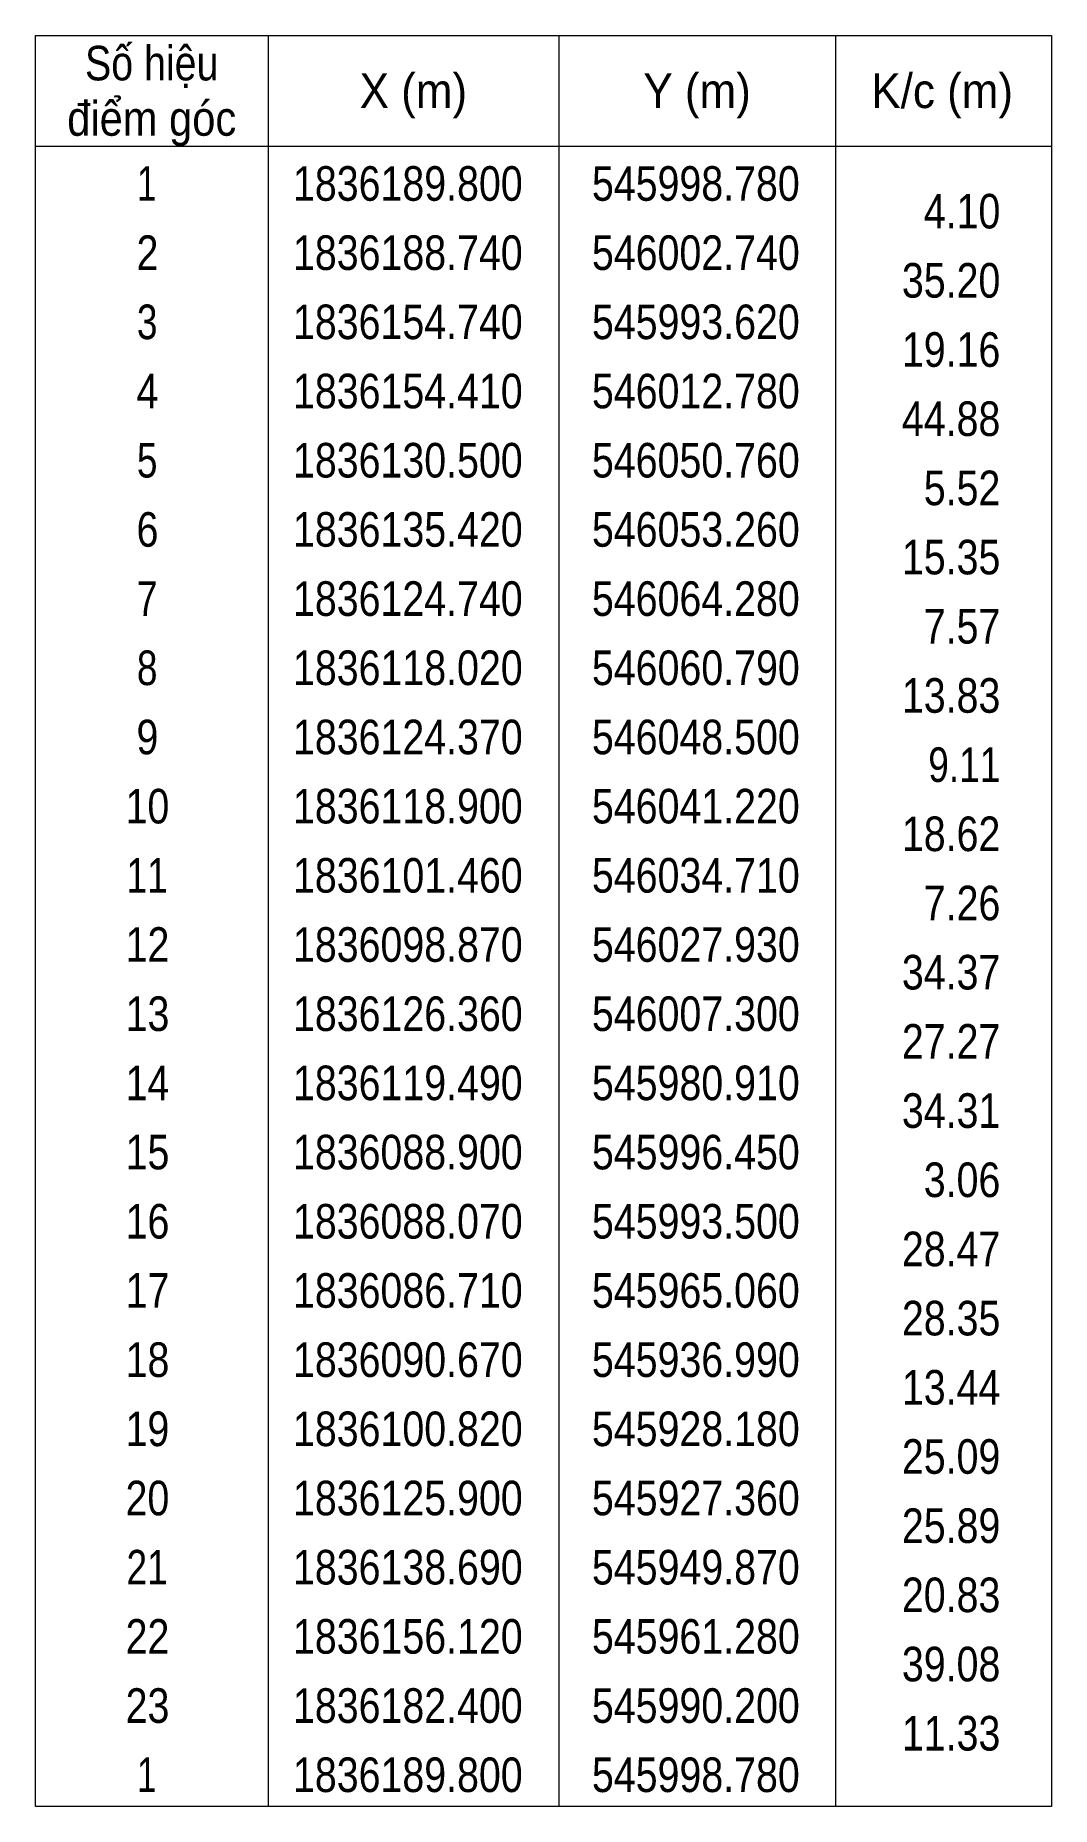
# Model space of a CAD drawing. Header units: metres. Extents: x 545287 to 546499, y 1835878 to 1836201.
# Drawn here: x 546425.9 to 546499.3, y 1836031.6 to 1836159.6 of the extents above; entities that cross this region are included whole.
import ezdxf
from ezdxf.enums import TextEntityAlignment as Align

# ---------------------------------------------------------------- set-up
doc = ezdxf.new("R2010")
doc.units = ezdxf.units.M
doc.layers.add('63', color=7, linetype='Continuous', lineweight=13)

msp = doc.modelspace()

# ---------------------------------------------------------------- texts
at = {"layer": '63'}
for s, width, p in [('Số hiệu', 0.85, (546434.28, 1836156.39)), ('X (m)', 0.95, (546453.18, 1836154.39)), ('Y (m)', 0.95, (546473.675, 1836154.39)), ('K/c (m)', 0.95, (546491.38, 1836154.39)), ('điểm góc', 0.9, (546434.28, 1836152.39)), (' 1', 0.75, (546433.575, 1836147.69)), ('1836189.800', 0.85, (546452.78, 1836147.69)), ('545998.780', 0.85, (546473.585, 1836147.69)), (' 2', 0.85, (546433.58, 1836142.69)), ('1836188.740', 0.85, (546452.78, 1836142.69)), ('546002.740', 0.85, (546473.585, 1836142.69)), (' 3', 0.8, (546433.58, 1836137.69)), ('1836154.740', 0.85, (546452.78, 1836137.69)), ('545993.620', 0.85, (546473.585, 1836137.69)), (' 4', 0.85, (546433.575, 1836132.69)), ('1836154.410', 0.85, (546452.78, 1836132.69)), ('546012.780', 0.85, (546473.585, 1836132.69)), (' 5', 0.8, (546433.58, 1836127.69)), ('1836130.500', 0.85, (546452.78, 1836127.69)), ('546050.760', 0.85, (546473.585, 1836127.69)), (' 6', 0.85, (546433.58, 1836122.69)), ('1836135.420', 0.85, (546452.78, 1836122.69)), ('546053.260', 0.85, (546473.585, 1836122.69)), (' 7', 0.8, (546433.58, 1836117.69)), ('1836124.740', 0.85, (546452.78, 1836117.69)), ('546064.280', 0.85, (546473.585, 1836117.69)), (' 8', 0.8, (546433.58, 1836112.69)), ('1836118.020', 0.85, (546452.78, 1836112.69)), ('546060.790', 0.85, (546473.585, 1836112.69)), (' 9', 0.85, (546433.575, 1836107.69)), ('1836124.370', 0.85, (546452.78, 1836107.69)), ('546048.500', 0.85, (546473.585, 1836107.69)), (' 10', 0.85, (546433.575, 1836102.69)), ('1836118.900', 0.85, (546452.78, 1836102.69)), ('546041.220', 0.85, (546473.585, 1836102.69)), (' 11', 0.8, (546433.575, 1836097.69)), ('1836101.460', 0.85, (546452.78, 1836097.69)), ('546034.710', 0.85, (546473.585, 1836097.69)), (' 12', 0.85, (546433.58, 1836092.69)), ('1836098.870', 0.85, (546452.78, 1836092.69)), ('546027.930', 0.85, (546473.585, 1836092.69)), (' 13', 0.85, (546433.58, 1836087.69)), ('1836126.360', 0.85, (546452.78, 1836087.69)), ('546007.300', 0.85, (546473.585, 1836087.69)), (' 14', 0.85, (546433.575, 1836082.69)), ('1836119.490', 0.85, (546452.78, 1836082.69)), ('545980.910', 0.85, (546473.585, 1836082.69)), (' 15', 0.85, (546433.58, 1836077.69)), ('1836088.900', 0.85, (546452.78, 1836077.69)), ('545996.450', 0.85, (546473.585, 1836077.69)), (' 16', 0.85, (546433.58, 1836072.69)), ('1836088.070', 0.85, (546452.78, 1836072.69)), ('545993.500', 0.85, (546473.585, 1836072.69)), (' 17', 0.85, (546433.58, 1836067.69)), ('1836086.710', 0.85, (546452.78, 1836067.69)), ('545965.060', 0.85, (546473.585, 1836067.69)), (' 18', 0.85, (546433.58, 1836062.69)), ('1836090.670', 0.85, (546452.78, 1836062.69)), ('545936.990', 0.85, (546473.585, 1836062.69)), (' 19', 0.85, (546433.575, 1836057.69)), ('1836100.820', 0.85, (546452.78, 1836057.69)), ('545928.180', 0.85, (546473.585, 1836057.69)), (' 20', 0.85, (546433.575, 1836052.69)), ('1836125.900', 0.85, (546452.78, 1836052.69)), ('545927.360', 0.85, (546473.585, 1836052.69)), (' 21', 0.8, (546433.575, 1836047.69)), ('1836138.690', 0.85, (546452.78, 1836047.69)), ('545949.870', 0.85, (546473.585, 1836047.69)), (' 22', 0.85, (546433.58, 1836042.69)), ('1836156.120', 0.85, (546452.78, 1836042.69)), ('545961.280', 0.85, (546473.585, 1836042.69)), (' 23', 0.85, (546433.58, 1836037.69)), ('1836182.400', 0.85, (546452.78, 1836037.69)), ('545990.200', 0.85, (546473.585, 1836037.69)), (' 1', 0.75, (546433.575, 1836032.69)), ('1836189.800', 0.85, (546452.78, 1836032.69)), ('545998.780', 0.85, (546473.585, 1836032.69))]:
    msp.add_text(s, height=2.5, dxfattribs=dict(at, width=width)).set_placement(p, align=Align.CENTER)
for s, width, p in [('4.10', 0.85, (546495.58, 1836145.69)), ('35.20', 0.85, (546495.58, 1836140.69)), ('19.16', 0.85, (546495.58, 1836135.69)), ('44.88', 0.85, (546495.58, 1836130.69)), ('5.52', 0.85, (546495.58, 1836125.69)), ('15.35', 0.85, (546495.58, 1836120.69)), ('7.57', 0.85, (546495.58, 1836115.69)), ('13.83', 0.85, (546495.58, 1836110.69)), ('9.11', 0.8, (546495.58, 1836105.69)), ('18.62', 0.85, (546495.58, 1836100.69)), ('7.26', 0.85, (546495.58, 1836095.69)), ('34.37', 0.85, (546495.58, 1836090.69)), ('27.27', 0.85, (546495.58, 1836085.69)), ('34.31', 0.85, (546495.58, 1836080.69)), ('3.06', 0.85, (546495.58, 1836075.69)), ('28.47', 0.85, (546495.58, 1836070.69)), ('28.35', 0.85, (546495.58, 1836065.69)), ('13.44', 0.85, (546495.58, 1836060.69)), ('25.09', 0.85, (546495.58, 1836055.69)), ('25.89', 0.85, (546495.58, 1836050.69)), ('20.83', 0.85, (546495.58, 1836045.69)), ('39.08', 0.85, (546495.58, 1836040.69)), ('11.33', 0.85, (546495.58, 1836035.69))]:
    msp.add_text(s, height=2.5, dxfattribs=dict(at, width=width)).set_placement(p, align=Align.RIGHT)

# ---------------------------------------------------------------- linework, layer by layer
at = {"layer": '63'}
for p, q in [((546442.68, 1836159.64), (546442.68, 1836031.64)), ((546463.68, 1836159.64), (546463.68, 1836031.64)), ((546483.68, 1836159.64), (546483.68, 1836031.64)), ((546425.88, 1836151.64), (546499.28, 1836151.64))]:
    msp.add_line(p, q, dxfattribs=at)
msp.add_lwpolyline([(546425.88, 1836159.64), (546499.28, 1836159.64), (546499.28, 1836031.64), (546425.88, 1836031.64)], close=True, dxfattribs=at)

msp.set_redraw_order([(e.dxf.handle, doc.entitydb.next_handle()) for e in msp.query("TEXT MTEXT ATTDEF DIMENSION ARC_DIMENSION")])  # texts and dimensions are drawn at this point

doc.saveas('drawing.dxf')
